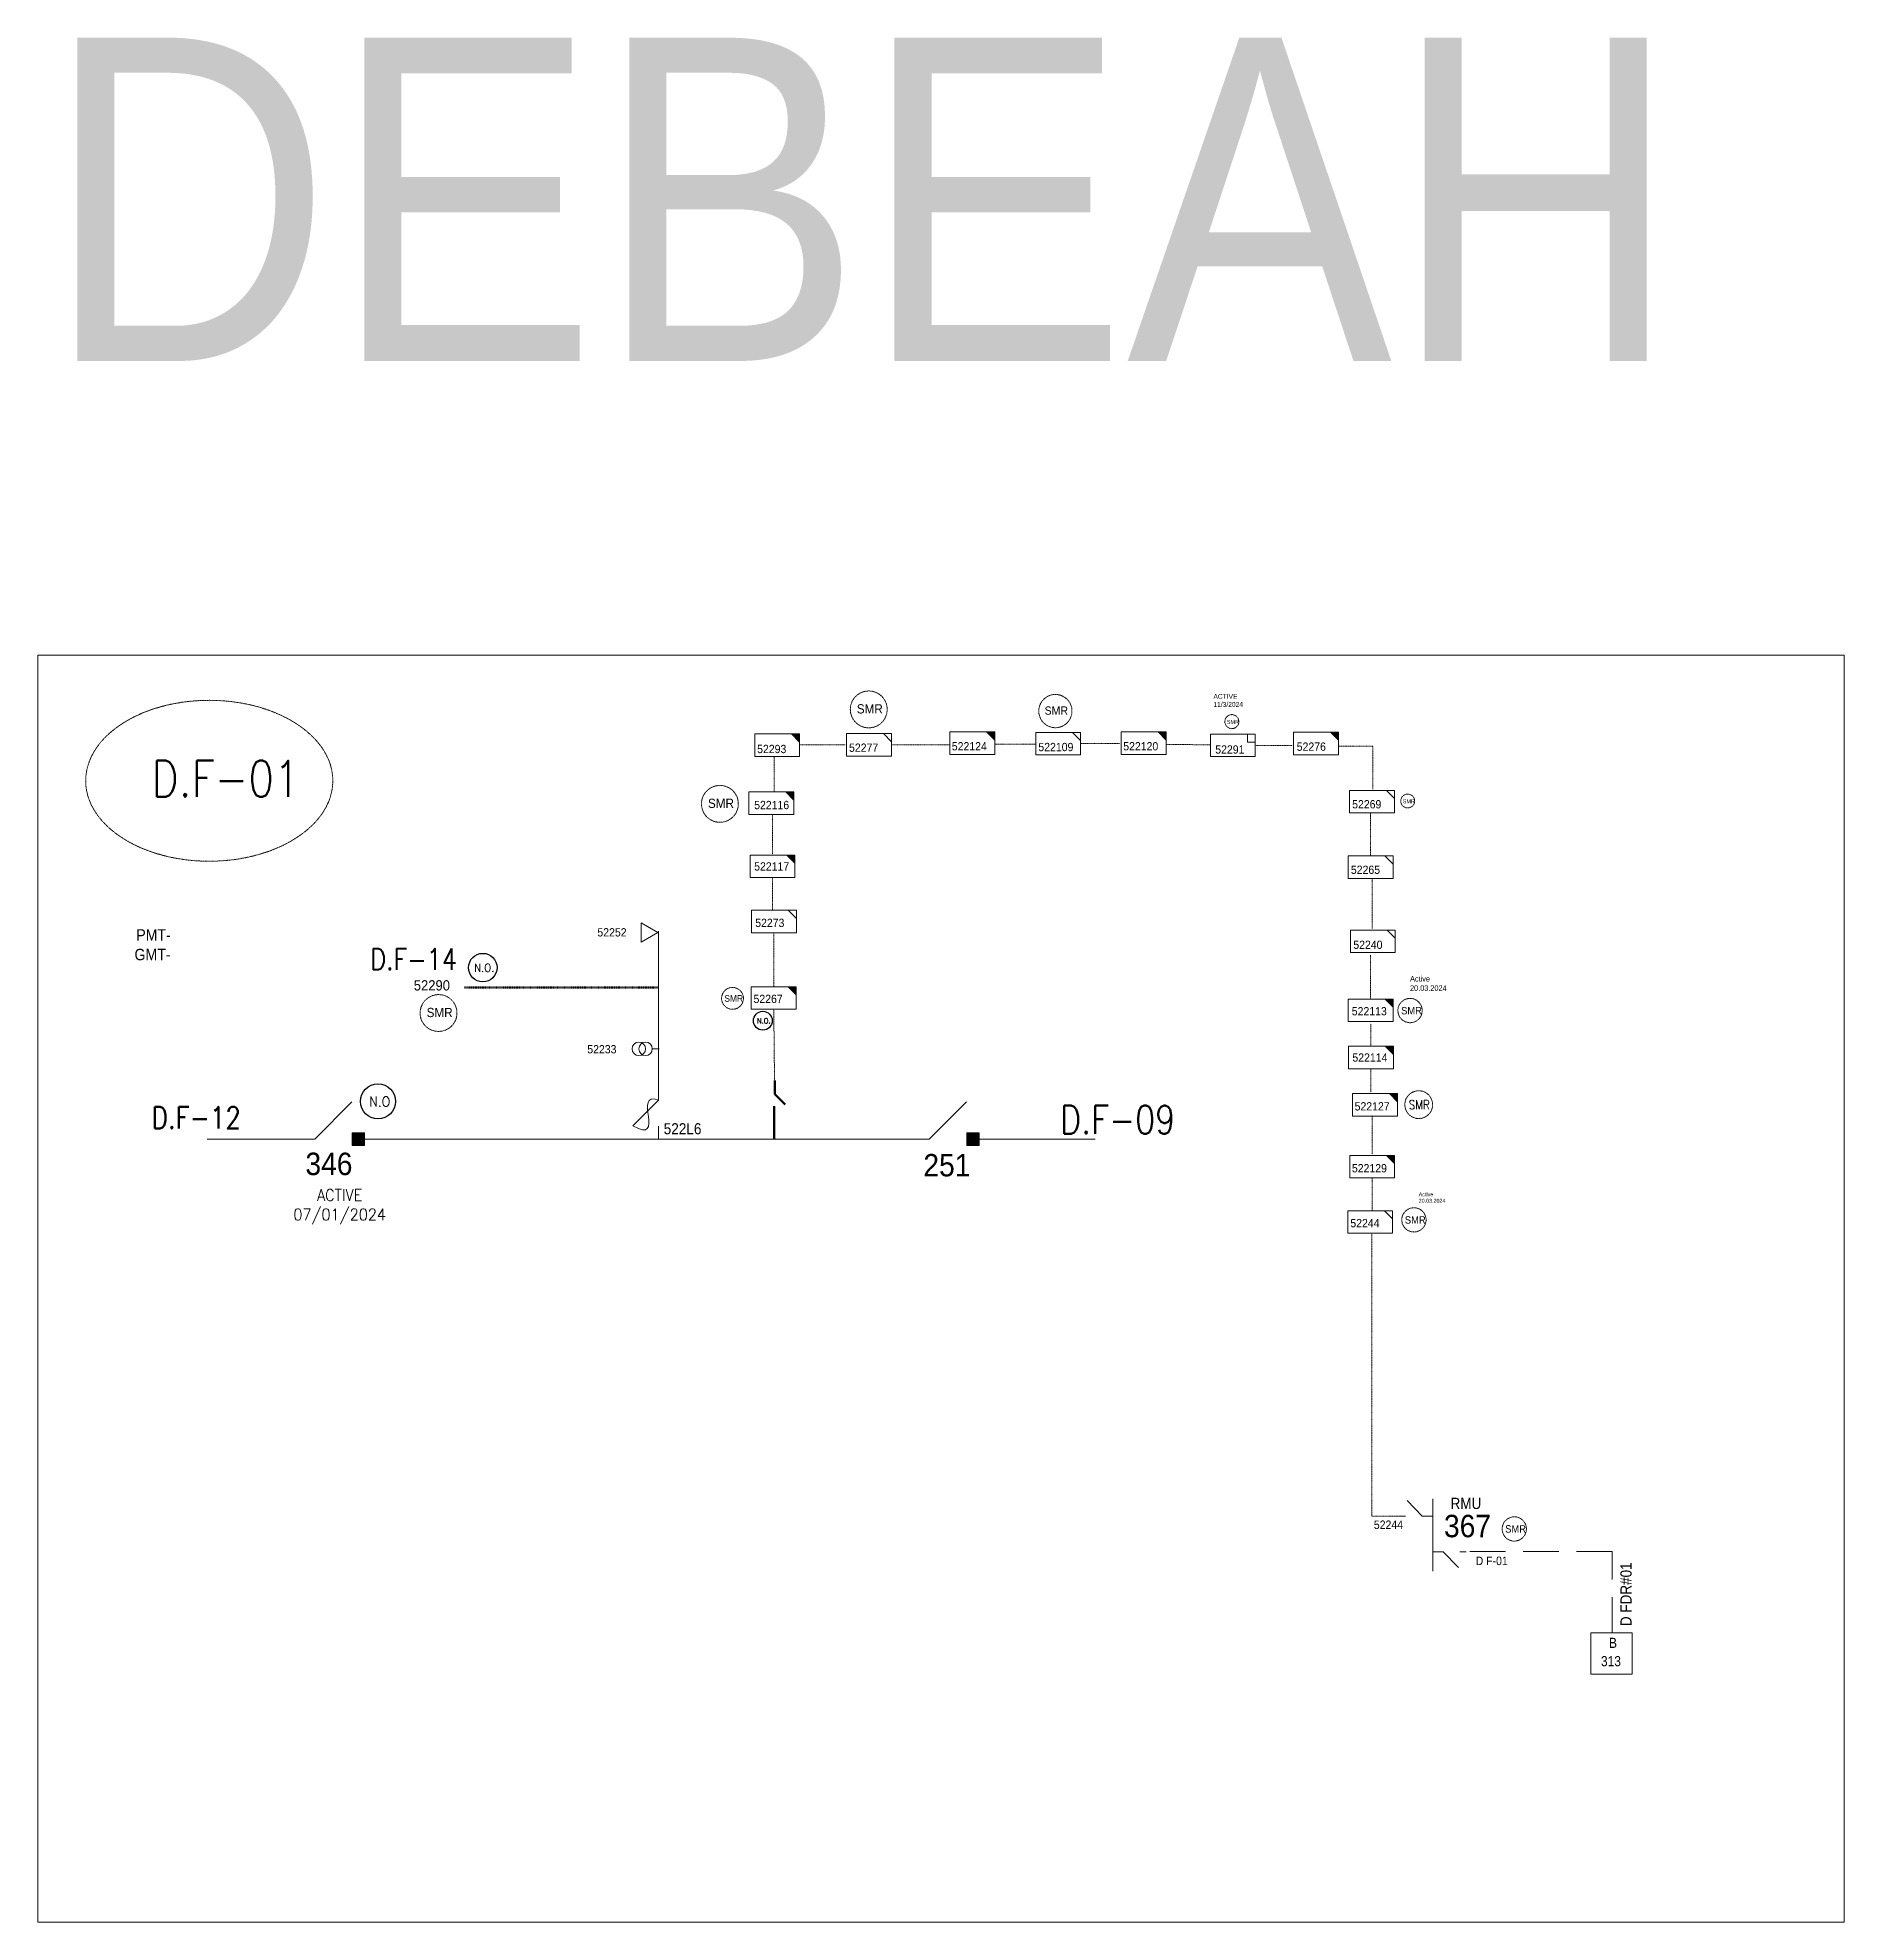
# Model space of a CAD drawing. Header units: metres. Extents: x 65984 to 144644, y -19036 to 23726.
# Drawn here: x 84419 to 85811, y 15155 to 16608 of the extents above; entities that cross this region are included whole.
import ezdxf
from ezdxf.enums import TextEntityAlignment as Align

# ---------------------------------------------------------------- set-up
doc = ezdxf.new("R2010")
doc.units = ezdxf.units.M
doc.header["$MEASUREMENT"] = 0
doc.linetypes.add('DGN Style 3', pattern=[0.013877, 0, -0.013877])
doc.linetypes.add('HIDDEN2', pattern=[2381.25, 1587.5, -793.75])
doc.layers.get('0').update_dxf_attribs({"color": 95, "lineweight": 40})
for name, color, linetype, lineweight in [('ABS', 7, 'Continuous', 40), ('ABS NUMBER', 112, 'Continuous', 30), ('d_eos', 111, 'Continuous', 40), ('d_eos no', 121, 'Continuous', 40), ('d_fco', 5, 'Continuous', 40), ('d_fco text', 95, 'Continuous', 40), ('d_oh branch', 94, 'Continuous', 40), ('d_switch', 95, 'Continuous', 40), ('d_tf', 1, 'Continuous', 40), ('d_tf no', 6, 'Continuous', 40), ('d_ug cable', 95, 'Continuous', 40), ('d_ug tf', 1, 'Continuous', 40), ('FDR  2  17', 98, 'Continuous', 40), ('FDR  4  02', 126, 'Continuous', 40), ('fedr no', 95, 'Continuous', 40), ('GRID STATION  04', 7, 'Continuous', 40), ('Level 37', 7, 'Continuous', 0), ('O H MAIN FEEDER', 4, 'Continuous', 100), ('SW N O', 114, 'Continuous', 30)]:
    doc.layers.add(name, color=color, linetype=linetype, lineweight=lineweight)
doc.styles.add('NASKHF', font='naskhf.shx', dxfattribs={"height": 8})
doc.styles.add('Style-Arial', font='arial.ttf')
doc.styles.add('Style-ENGINEERING', font='ENGINEERING.shx')
doc.styles.add('Style-msdefault', font='msdefault.shx')
doc.styles.add('Style-STANDARD', font='STANDARD.shx')

msp = doc.modelspace()

# ---------------------------------------------------------------- texts
at = {"layer": 'ABS NUMBER', "color": 2, "lineweight": 13, "style": 'Style-Arial', "width": 0.9}
msp.add_text('346', height=17.28, dxfattribs=at).set_placement((84624.9, 15748.3), align=Align.TOP_LEFT)
at = {"layer": 'ABS NUMBER', "color": 7, "lineweight": 13, "style": 'Style-Arial', "width": 0.9}
msp.add_text('251', height=17.28, dxfattribs=at).set_placement((85101.1, 15747.3), align=Align.TOP_LEFT)
at = {"layer": 'd_eos no', "color": 7, "linetype": 'Continuous', "lineweight": 13, "style": 'Style-Arial', "width": 0.88}
for s, height, p in [('DEBEAH', 249.15, (84424, 16607.6)), ('PMT-', 8.84, (84494.6, 15920.5)), ('GMT-', 8.84, (84493.2, 15905.4))]:
    msp.add_text(s, height=height, dxfattribs=at).set_placement(p, align=Align.TOP_LEFT)
at = {"layer": 'd_eos no', "color": 2, "linetype": 'Continuous', "lineweight": 13, "style": 'Style-Arial', "width": 0.9}
msp.add_text('367', height=17.28, dxfattribs=at).set_placement((85538.5, 15469.2), align=Align.TOP_RIGHT)
at = {"layer": 'd_fco text', "color": 7, "linetype": 'Continuous', "lineweight": 13, "style": 'Style-msdefault', "width": 0.916667}
msp.add_text('522L6', height=8.53, dxfattribs=at).set_placement((84901, 15771), align=Align.TOP_LEFT)
at = {"layer": 'd_switch', "color": 7, "linetype": 'Continuous', "lineweight": 13, "style": 'Style-ENGINEERING', "width": 0.921053}
for s, p in [('52244', (85470.7, 15464.8)), ('D F-01', (85551.4, 15437))]:
    msp.add_text(s, height=6.57, dxfattribs=at).set_placement(p, align=Align.TOP_RIGHT)
at = {"layer": 'd_tf no', "color": 1, "linetype": 'Continuous', "lineweight": 40, "style": 'Style-msdefault', "width": 0.945946}
for height, p in [(7.13, (85049.8, 16093.9)), (6.42, (85194.5, 16092.2)), (3.09, (85334.9, 16081.8)), (7.13, (84935.1, 16021.1)), (3.09, (85470.5, 16020.6)), (5.14, (84947.7, 15869.7)), (5.71, (85469.2, 15860.6)), (7.13, (84718.3, 15859.9)), (5.71, (85472.1, 15699.3)), (5.71, (85549.4, 15461.2))]:
    msp.add_text('SMR', height=height, dxfattribs=at).set_placement(p, align=Align.TOP_LEFT)
at = {"layer": 'd_tf no', "color": 2, "linetype": 'Continuous', "lineweight": 13, "style": 'Style-msdefault', "width": 0.945946}
for s, p in [('52277', (85043.8, 16063.6)), ('522109', (85189.7, 16064.1)), ('52269', (85431.5, 16020)), ('522116', (84970.7, 16019.4)), ('52267', (84970.2, 15870)), ('522127', (85433.4, 15787.2))]:
    msp.add_text(s, height=6.39, dxfattribs=at).set_placement(p, align=Align.TOP_LEFT)
at = {"layer": 'd_tf no', "color": 134, "linetype": 'Continuous', "lineweight": 13, "style": 'Style-msdefault', "width": 0.945946}
for s, p in [('522124', (85123, 16064.7)), ('522120', (85255.1, 16064.7)), ('52276', (85388.8, 16064.4)), ('52293', (84973, 16062.6)), ('522117', (84970.7, 15972.1)), ('52265', (85430.5, 15969.5)), ('52252', (84849.9, 15921.3)), ('52273', (84971.5, 15928.6)), ('52240', (85432.4, 15911.7)), ('52233', (84842.1, 15831.2)), ('522114', (85431.7, 15824.8)), ('522129', (85431.3, 15739.5))]:
    msp.add_text(s, height=6.39, dxfattribs=at).set_placement(p, align=Align.TOP_LEFT)
at = {"layer": 'd_tf no', "color": 121, "linetype": 'Continuous', "lineweight": 13, "style": 'Style-msdefault', "width": 0.945946}
for s, p in [('52291', (85326, 16062.2)), ('522113', (85431.2, 15860.5)), ('52244', (85430.1, 15697.2))]:
    msp.add_text(s, height=6.39, dxfattribs=at).set_placement(p, align=Align.TOP_LEFT)
at = {"layer": 'd_tf no', "color": 2, "linetype": 'Continuous', "lineweight": 40, "style": 'Style-msdefault', "width": 0.945946}
msp.add_text('52290', height=7.93, dxfattribs=at).set_placement((84708.4, 15881.2), align=Align.TOP_LEFT)
at = {"layer": 'd_tf no', "color": 134, "linetype": 'Continuous', "lineweight": 40, "ltscale": 1.045011, "insert": (85324.6, 16101.8), "char_height": 3.726, "attachment_point": 1, "style": 'NASKHF'}
msp.add_mtext('\\Fmsdefault;\\H1x;\\W0.945946;ACTIVE\\P11/3/2024', dxfattribs=at)
at = {"layer": 'd_tf no', "color": 121, "linetype": 'Continuous', "lineweight": 40, "attachment_point": 1, "style": 'NASKHF'}
for insert, char_height in [((85476.1, 15884.5), 4.316), ((85482.8, 15717.7), 2.984)]:
    msp.add_mtext('\\Fmsdefault;\\H1x;\\W0.945946;Active\\P20.03.2024', dxfattribs=dict(at, insert=insert, char_height=char_height))
at = {"layer": 'd_tf no', "color": 1, "linetype": 'Continuous', "lineweight": 40, "ltscale": 0.5, "insert": (85483.2, 15785.2), "char_height": 7.014, "attachment_point": 5, "line_spacing_factor": 1.2, "style": 'Style-STANDARD'}
msp.add_mtext('\\H1x;\\W0.909091;SMR\\P', dxfattribs=at)
at = {"layer": 'FDR  2  17', "color": 7, "linetype": 'Continuous', "lineweight": 13, "style": 'Style-msdefault', "width": 0.945946}
msp.add_text('522113', height=6.39, dxfattribs=at).set_placement((85431.2, 15860.5), align=Align.TOP_LEFT)
at = {"layer": 'FDR  4  02', "color": 131, "linetype": 'Continuous', "lineweight": 13, "insert": (84651.3, 15706.6), "char_height": 8.96, "attachment_point": 5, "rotation": 359.9994, "style": 'Style-STANDARD'}
msp.add_mtext('ACTIVE\\P07/01/2024', dxfattribs=at)
at = {"layer": 'fedr no', "color": 6, "linetype": 'Continuous', "lineweight": 13, "style": 'Style-STANDARD', "width": 0.909091}
msp.add_text('D.F-01', height=27.98, dxfattribs=at).set_placement((84563.5, 16036.5), align=Align.MIDDLE_CENTER)
at = {"layer": 'fedr no', "color": 55, "linetype": 'Continuous', "lineweight": 13, "style": 'Style-STANDARD', "width": 0.909091}
for s, height, p in [('D.F-14', 16.36, (84708.2, 15897.4)), ('D.F-12', 16.84, (84540.8, 15775.3)), ('D.F-09', 21.71, (85250.8, 15773.7))]:
    msp.add_text(s, height=height, dxfattribs=at).set_placement(p, align=Align.MIDDLE_CENTER)
at = {"layer": 'GRID STATION  04', "color": 134, "linetype": 'Continuous', "lineweight": 13, "style": 'Style-msdefault', "width": 0.9}
msp.add_text('D FDR#01', height=8.64, rotation=90, dxfattribs=at).set_placement((85638.2, 15383.4), align=Align.TOP_LEFT)
at = {"layer": 'GRID STATION  04', "color": 134, "linetype": 'Continuous', "lineweight": 13, "style": 'Style-msdefault', "width": 0.888889}
for s, p in [('B', (85629.4, 15374.4)), ('313', (85623.2, 15360.3))]:
    msp.add_text(s, height=7.78, dxfattribs=at).set_placement(p, align=Align.TOP_LEFT)
at = {"layer": 'Level 37', "color": 2, "linetype": 'Continuous', "lineweight": 13, "style": 'Style-msdefault', "width": 0.9}
msp.add_text('RMU', height=8.64, dxfattribs=at).set_placement((85531, 15482.3), align=Align.TOP_RIGHT)

# ---------------------------------------------------------------- blocks, each defined once
blk = doc.blocks.new('*U1299')
at = {"layer": 'd_eos', "color": 2, "linetype": 'Continuous', "lineweight": 13, "ltscale": 2.622617}
for p, q in [((0.01, 16.17), (0.01, -16.15)), ((0.01, 8.42), (4.66, 8.43)), ((4.66, 8.43), (11.46, 15.43)), ((12.11, 8.43), (14.93, 8.43)), ((-12.08, -7.43), (-14.9, -7.43)), ((-4.64, -7.43), (-11.43, -14.44)), ((0.01, -7.43), (-4.64, -7.43))]:
    blk.add_line(p, q, dxfattribs=at)
blk = doc.blocks.new('TF_8')
at = {"color": 0, "linetype": 'ByBlock', "lineweight": -2}
blk.add_line((6.3, 4.95), (9.9, 1.35), dxfattribs=at)
blk.add_3dface([(-10.1, 4.95), (9.9, 4.95), (9.9, -5.05), (-10.1, -5.05)], dxfattribs=at)
blk = doc.blocks.new('exist.us-1000kva')
at = {"color": 0, "linetype": 'ByBlock', "lineweight": -2, "flags": 128}
blk.add_lwpolyline([(40, 12.9), (32.8, 20), (40, 20)], close=True, dxfattribs=at)
at = {"color": 0, "linetype": 'ByBlock', "lineweight": -2, "extrusion": (0, 0, -1)}
blk.add_solid([(-40, 12.9), (-32.8, 20), (-40, 20)], dxfattribs=at)
at = {"color": 0, "linetype": 'ByBlock', "lineweight": -2, "xscale": 2, "yscale": 2}
blk.add_blockref('TF_8', (20.2, 10.1), dxfattribs=at)
blk = doc.blocks.new('TF3')
at = {"color": 0, "linetype": 'ByBlock', "lineweight": -2}
for p, q in [((11.3, 9), (18.3, 9)), ((18.3, 9), (18.3, 2))]:
    blk.add_line(p, q, dxfattribs=at)
at = {"color": 0, "linetype": 'ByBlock', "lineweight": -2, "flags": 128}
blk.add_lwpolyline([(18.3, 2), (11.3, 2), (11.3, 9)], dxfattribs=at)
at = {"color": 0, "linetype": 'ByBlock', "lineweight": -2}
blk.add_3dface([(-21.7, 9), (18.3, 9), (18.3, -11), (-21.7, -11)], dxfattribs=at)
blk = doc.blocks.new('TFU_147')
at = {"layer": 'd_tf', "color": 134, "linetype": 'Continuous', "lineweight": 13, "ltscale": 0.000675434}
blk.add_line((0, 10), (0, 0), dxfattribs=at)
for centre in [(0, 30), (0, 20)]:
    blk.add_circle(centre, 10, dxfattribs=at)
blk = doc.blocks.new('ABS2_1_1')
at = {"color": 0, "linetype": 'ByBlock', "lineweight": -2, "ltscale": 500}
for q in [(-29900, 43500), (0, 0)]:
    blk.add_line((0, 13600), q, dxfattribs=at)
at = {"color": 0, "linetype": 'ByBlock', "lineweight": -2, "ltscale": 500, "flags": 128}
for points in [[(5000, 43600), (-5000, 43600), (-5000, 53600), (5000, 53600)], [(3791, 49653), (3791, 49653), (3791, 49653)]]:
    blk.add_lwpolyline(points, close=True, dxfattribs=at)
at = {"color": 0, "linetype": 'ByBlock', "lineweight": -2, "ltscale": 500}
for points in [[(5000, 43600), (-5000, 43600), (5000, 53600), (-5000, 53600)], [(3791, 49653), (3791, 49653), (3791, 49653)]]:
    blk.add_solid(points, dxfattribs=at)
blk = doc.blocks.new('*U1012')
at = {"layer": 'd_fco', "color": 7, "linetype": 'Continuous', "lineweight": 13}
blk.add_line((-4.6, 4.21), (-10.13, 4.21), dxfattribs=at)
at = {"layer": 'd_fco', "color": 7, "linetype": 'Continuous', "lineweight": 13, "flags": 128}
blk.add_lwpolyline([(13.02, 4.21), (7.07, 4.21), (-4.4, -7.26)], dxfattribs=at)
at = {"layer": 'd_fco', "color": 7, "linetype": 'Continuous', "lineweight": 13}
blk.add_open_spline([(-4.4, -7.26), (-13, 7.69), (11.58, -7.67), (7.07, 4.21)], degree=3, dxfattribs=at)
blk = doc.blocks.new('*U892')
at = {"layer": 'SW N O', "color": 3}
blk.add_circle((0, 0), 16.8, dxfattribs=at)
at = {"layer": 'SW N O', "color": 3, "style": 'Style-STANDARD'}
blk.add_text('N.O.', height=9.6, dxfattribs=at).set_placement((1.7, -0.2), align=Align.MIDDLE_CENTER)
blk = doc.blocks.new('*U3575')
at = {"layer": 'SW N O', "color": 3}
blk.add_circle((0, 0), 16.8, dxfattribs=at)
at = {"layer": 'SW N O', "color": 3, "style": 'Style-STANDARD'}
blk.add_text('N.O', height=9.6, dxfattribs=at).set_placement((1.7, -0.2), align=Align.MIDDLE_CENTER)

# ---------------------------------------------------------------- linework, layer by layer
at = {"layer": 'd_eos', "color": 120, "linetype": 'Continuous', "lineweight": 211, "ltscale": 1.468164}
msp.add_line((84986.5, 15804), (84986.5, 15793.3), dxfattribs=at)
at = {"layer": 'd_eos', "color": 7, "linetype": 'Continuous', "lineweight": 211, "ltscale": 1.468164}
for p, q in [((84986.5, 15793.3), (84994.5, 15785.4)), ((84986.2, 15784.2), (84986.2, 15758.7))]:
    msp.add_line(p, q, dxfattribs=at)
at = {"layer": 'd_oh branch', "color": 134, "linetype": 'Continuous', "lineweight": 13}
msp.add_line((84897.1, 15792.5), (84897.1, 15919), dxfattribs=at)
at = {"layer": 'd_tf', "color": 134, "linetype": 'Continuous', "lineweight": 13, "ltscale": 0.000737445, "flags": 128}
msp.add_lwpolyline([(84883.6, 15910.5), (84883.6, 15925.3), (84896.4, 15917.9)], close=True, dxfattribs=at)
at = {"layer": 'd_ug cable', "color": 134, "linetype": 'DGN Style 3', "lineweight": 13}
for p, q in [((84986, 16026.3), (84986, 16053.1)), ((85040.9, 16062.6), (85005.9, 16062.6)), ((85121.7, 16062.6), (85077.1, 16062.6)), ((85156.5, 16063), (85188.1, 16063)), ((85222.2, 16063.5), (85252.3, 16063.5)), ((85288.2, 16062.9), (85322.4, 16062.6)), ((85356.8, 16062.1), (85385.6, 16062.1)), ((85421, 16061.5), (85447.4, 16061.5)), ((85447.4, 16028.5), (85447.4, 16061.7)), ((84984.8, 15978.3), (84984.8, 16009)), ((85445.7, 16010.3), (85445.7, 15976.9)), ((84984.7, 15935), (84984.8, 15960.4)), ((85446.8, 15921.1), (85446.8, 15959.6)), ((84985.8, 15876.1), (84985.9, 15917.8)), ((85445.7, 15900.8), (85445.7, 15866.6)), ((84986.4, 15802.9), (84985.8, 15858.8)), ((85446, 15847.6), (85446, 15830.3)), ((85446, 15813), (85446, 15794.8)), ((85446.8, 15747.1), (85446.8, 15777)), ((85446.8, 15703.5), (85446.8, 15728.8))]:
    msp.add_line(p, q, dxfattribs=at)
at = {"layer": 'd_ug cable', "color": 134, "linetype": 'DGN Style 3', "lineweight": 106}
msp.add_line((84747.4, 15875.6), (84897.1, 15875.6), dxfattribs=at)
at = {"layer": 'd_ug cable', "color": 134, "linetype": 'DGN Style 3', "lineweight": 13, "flags": 128}
for points in [[(85446.7, 15686.2), (85446.7, 15468.2)], [(85467.8, 15468.2), (85446.7, 15468.2)]]:
    msp.add_lwpolyline(points, dxfattribs=at)
at = {"layer": 'd_ug cable', "color": 134, "linetype": 'HIDDEN2', "lineweight": 13, "ltscale": 0.01728}
msp.add_lwpolyline([(85631.9, 15378.2), (85631.9, 15440.8), (85519.3, 15440.8)], dxfattribs=at)
at = {"layer": 'd_ug cable', "color": 2, "linetype": 'DGN Style 3', "lineweight": 13}
for centre, radius in [((85059, 16089.9), 14.2), ((85202.8, 16088.6), 12.8), ((85338.8, 16080.5), 5.37), ((84944.3, 16017.1), 14.2), ((85474.3, 16019.3), 5.37), ((84954, 15867.2), 8.42), ((84727.5, 15855.9), 14.2), ((85476.1, 15857.8), 9.35), ((85482.8, 15785.3), 10.7), ((85479.1, 15696.5), 9.35), ((85556.4, 15458.3), 9.35)]:
    msp.add_circle(centre, radius, dxfattribs=at)
at = {"layer": 'fedr no', "color": 82, "linetype": 'DGN Style 3', "lineweight": 13, "true_color": 0x1dc70e}
msp.add_ellipse((84550.8, 16034.9), major_axis=(95.2, 0), ratio=0.651175, dxfattribs=at)
at = {"layer": 'GRID STATION  04', "color": 134, "linetype": 'Continuous', "lineweight": 13, "ltscale": 1.017674, "flags": 128}
msp.add_lwpolyline([(85615.4, 15346.5), (85615.4, 15378.2), (85647.2, 15378.2), (85647.2, 15346.5)], close=True, dxfattribs=at)
at = {"layer": 'O H MAIN FEEDER', "color": 74, "lineweight": 13, "ltscale": 0.861012}
msp.add_line((84549.1, 15758.7), (84629.4, 15758.7), dxfattribs=at)
at = {"layer": 'O H MAIN FEEDER', "color": 134, "lineweight": 13, "ltscale": 0.861012}
for p, q in [((84670.5, 15758.7), (85095.7, 15758.7)), ((85144.1, 15758.7), (85233.4, 15758.7))]:
    msp.add_line(p, q, dxfattribs=at)
at = {"layer": 'O H MAIN FEEDER', "color": 140, "lineweight": 13, "ltscale": 0.498271, "flags": 128}
msp.add_lwpolyline([(84418.6, 16131.6), (85810.7, 16131.6), (85810.7, 15155.2), (84418.6, 15155.2)], close=True, dxfattribs=at)

# ---------------------------------------------------------------- block references
at = {"layer": 'ABS', "color": 2, "linetype": 'Continuous', "lineweight": 13, "ltscale": 1.433328, "xscale": 0.0009603311475645116, "yscale": 0.0009603311475645116, "zscale": 0.0006359619357708014, "rotation": 269.9999999999997}
msp.add_blockref('ABS2_1_1', (84619, 15758.7), dxfattribs=at)
at = {"layer": 'ABS', "color": 7, "linetype": 'Continuous', "lineweight": 13, "ltscale": 1.433328, "xscale": 0.0009603311475645116, "yscale": 0.0009603311475645116, "zscale": 0.0006359619357708014, "rotation": 269.9999999999997}
msp.add_blockref('ABS2_1_1', (85092.6, 15758.7), dxfattribs=at)
at = {"layer": 'd_eos', "color": 2, "linetype": 'Continuous', "lineweight": 13, "ltscale": 1.103054, "extrusion": (0, 0, -1), "xscale": 1.728, "yscale": 1.728, "zscale": 1.728}
msp.add_blockref('*U1299', (-85493.6, 15453.6), dxfattribs=at)
at = {"layer": 'd_fco', "color": 7, "linetype": 'Continuous', "lineweight": 13, "extrusion": (0, 0, -1), "xscale": 1.728, "yscale": 1.728, "zscale": 1.728, "rotation": 90.00000000060001}
msp.add_blockref('*U1012', (-84889.8, 15776.6), dxfattribs=at)
at = {"layer": 'd_tf', "color": 134, "linetype": 'Continuous', "lineweight": 13, "ltscale": 0.000675434, "xscale": 0.5184, "yscale": 0.5184, "zscale": 0.5184, "rotation": 89.9999999999999}
msp.add_blockref('TFU_147', (84897.4, 15828.3), dxfattribs=at)
at = {"layer": 'd_ug tf', "color": 134, "linetype": 'Continuous', "lineweight": 13, "xscale": 0.8643967039328831, "yscale": 0.8643967039328831, "zscale": 0.5467687632641277, "rotation": 359.9999999999999}
for p in [(84971.1, 16053.7), (85121.5, 16055.2), (85253.6, 16055.2), (85386.4, 16055), (84967.5, 15960.4), (85428.7, 15813), (85429.6, 15728.8)]:
    msp.add_blockref('exist.us-1000kva', p, dxfattribs=at)
at = {"layer": 'd_ug tf', "color": 2, "linetype": 'Continuous', "lineweight": 13, "xscale": 1.728793407865766, "yscale": 1.728793407865766, "zscale": 0.5467687632641277}
for p in [(85059.4, 16062.7), (85205.1, 16063.5), (85447, 16018.9), (85445.5, 15694.9)]:
    msp.add_blockref('TF_8', p, dxfattribs=at)
at = {"layer": 'd_ug tf', "color": 2, "linetype": 'Continuous', "lineweight": 13, "rotation": 359.9999999999999}
for name, p, xscale, yscale, zscale in [('TF3', (85341, 16063), 0.8641754183766756, 0.8641754183766756, 0.166655119042906), ('exist.us-1000kva', (84966.7, 16009), 0.8643967039328831, 0.8643967039328831, 0.5467687632641277), ('exist.us-1000kva', (84968.5, 15858.8), 0.8643967039328831, 0.8643967039328831, 0.5467687632641277), ('exist.us-1000kva', (85428.5, 15849.4), 0.8643967039328831, 0.8643967039328831, 0.5467687632641277), ('exist.us-1000kva', (85431.8, 15776.5), 0.8643967039328831, 0.8643967039328831, 0.5467687632641277)]:
    msp.add_blockref(name, p, dxfattribs=dict(at, xscale=xscale, yscale=yscale, zscale=zscale))
at = {"layer": 'd_ug tf', "color": 134, "linetype": 'Continuous', "lineweight": 13, "xscale": 1.728793407865766, "yscale": 1.728793407865766, "zscale": 0.5467687632641277}
for p in [(85445.9, 15968.4), (84986.1, 15926.5), (85447.6, 15911.2)]:
    msp.add_blockref('TF_8', p, dxfattribs=at)
at = {"layer": 'FDR  2  17', "color": 134, "linetype": 'Continuous', "lineweight": 13, "xscale": 0.8643967039328831, "yscale": 0.8643967039328831, "zscale": 0.5467687632641277, "rotation": 359.9999999999999}
for p in [(85121.5, 16055.2), (85253.6, 16055.2), (85386.4, 16055)]:
    msp.add_blockref('exist.us-1000kva', p, dxfattribs=at)
at = {"layer": 'SW N O', "color": 3}
for name, p, xscale, yscale, zscale in [('*U892', (84761.6, 15890.9), 0.6534046773580813, 0.6534046773580813, 0.6534046773580813), ('*U892', (84977.4, 15850), 0.4311634517569019, 0.4311634517569019, 0.4311634517569019), ('*U3575', (84680.8, 15787.8), 0.8032010867186543, 0.8032010867186543, 0.8032010867186543)]:
    msp.add_blockref(name, p, dxfattribs=dict(at, xscale=xscale, yscale=yscale, zscale=zscale))

msp.set_redraw_order([(e.dxf.handle, doc.entitydb.next_handle()) for e in msp.query("TEXT MTEXT ATTDEF DIMENSION ARC_DIMENSION")])  # texts and dimensions are drawn at this point

doc.saveas('drawing.dxf')
